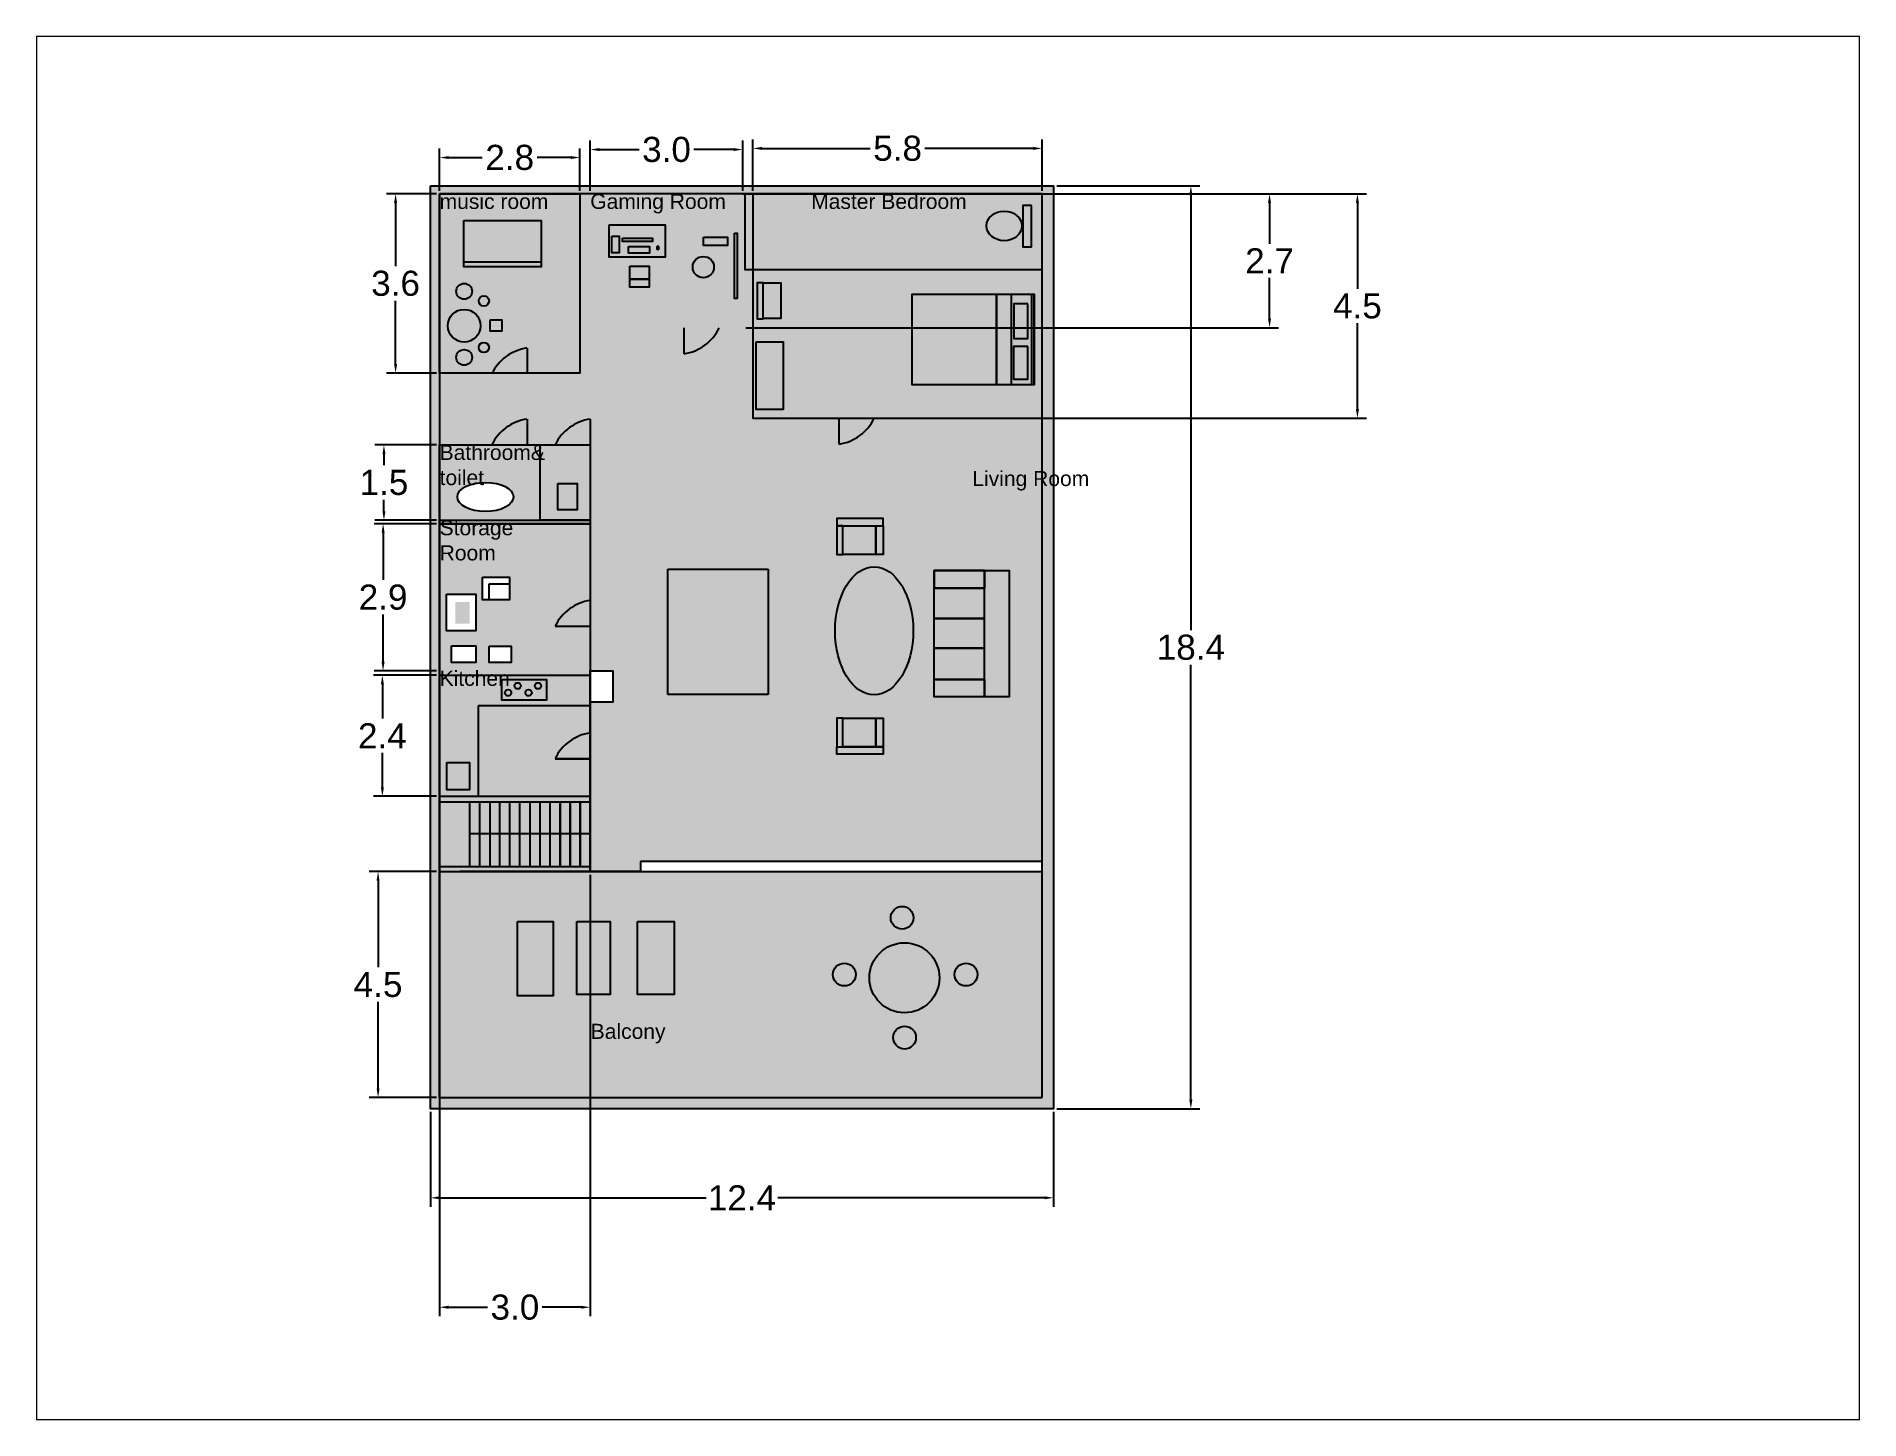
# Paper-space layout 'Layout2' of a CAD drawing. Header units: metres. Extents: x 26 to 231, y 20 to 176.
# The model-space entities are those that its viewports show. They can reach past a viewport. Long polylines and large blocks are cut down to what shows.
import ezdxf

# ---------------------------------------------------------------- set-up
doc = ezdxf.new("R2010")
doc.units = ezdxf.units.M
doc.styles.get("Standard").update_dxf_attribs({"font": 'arial.ttf'})
doc.dimstyles.new('Copy of Standard', dxfattribs={"dimtxt": 0.5, "dimasz": 0.18, "dimexe": 0.18, "dimexo": 0.0625, "dimgap": 0.09, "dimtad": 0, "dimtih": 1, "dimtoh": 1, "dimdec": 1, "dimzin": 0, "dimdsep": 46, "dimtxsty": 'Standard', "dimcen": 0.09, "dimadec": 0, "dimazin": 0, "dimtfac": 1, "dimtdec": 1, "dimtofl": 0, "dimtmove": 0, "dimatfit": 3, "dimfxl": 1, "dimtolj": 1, "dimtzin": 0, "dimarcsym": 0})

psp = doc.layouts.new('Layout2')

msp = doc.modelspace()

# ---------------------------------------------------------------- texts
at = {"char_height": 0.3, "attachment_point": 1}
for s, width, heights, insert in [('music room', 2.57713, [0], (29.303, 37.452)), ('Gaming Room', 2.73478, [0], (32.303, 37.452)), ('Master Bedroom', 4.31232, [0], (36.703, 37.452)), ('Bathroom& \\Ptoilet', 3, [0], (29.303, 32.452)), ('Living Room', 3.62058, [0], (39.912, 31.932)), ('Storage Room', 1.90863, [0.898], (29.303, 30.952)), ('Kitchen', 3, [0], (29.303, 27.952)), ('Balcony', 4.28994, [0], (32.312, 20.921))]:
    msp.add_mtext_dynamic_manual_height_columns(s, width=width, gutter_width=12.5, heights=heights, dxfattribs=dict(at, insert=insert))

# ---------------------------------------------------------------- blocks, each defined once
blk = doc.blocks.new('*D1')
at = {"color": 0, "lineweight": -2, "transparency": 16777216}
for p, q in [((41.593, 37.61), (44.445, 37.61)), ((44.265, 37.43), (44.265, 28.765)), ((44.265, 19.409), (44.265, 28.074)), ((41.593, 19.229), (44.445, 19.229))]:
    blk.add_line(p, q, dxfattribs=at)
at = {"color": 0, "transparency": 16777216}
for points in [[(44.235, 37.43), (44.295, 37.43), (44.265, 37.61)], [(44.235, 19.409), (44.295, 19.409), (44.265, 19.229)]]:
    blk.add_solid(points, dxfattribs=at)
at = {"layer": 'Defpoints', "color": 0, "transparency": 16777216}
for p in [(41.53, 37.61), (44.265, 37.61), (41.53, 19.229)]:
    blk.add_point(p, dxfattribs=at)
at = {"color": 0, "transparency": 16777216, "insert": (44.265, 28.419), "char_height": 0.5, "attachment_point": 5}
blk.add_mtext('\\A1;18.4', dxfattribs=at)
blk = doc.blocks.new('*D2')
at = {"color": 0, "lineweight": -2, "transparency": 16777216}
for p, q in [((29.119, 19.166), (29.119, 17.275)), ((41.53, 19.166), (41.53, 17.275)), ((29.299, 17.455), (34.61, 17.455)), ((41.35, 17.455), (36.04, 17.455))]:
    blk.add_line(p, q, dxfattribs=at)
at = {"color": 0, "transparency": 16777216}
for points in [[(29.299, 17.485), (29.299, 17.425), (29.119, 17.455)], [(41.35, 17.485), (41.35, 17.425), (41.53, 17.455)]]:
    blk.add_solid(points, dxfattribs=at)
at = {"layer": 'Defpoints', "color": 0, "transparency": 16777216}
for p in [(29.119, 19.229), (41.53, 19.229), (41.53, 17.455)]:
    blk.add_point(p, dxfattribs=at)
at = {"color": 0, "transparency": 16777216, "insert": (35.325, 17.455), "char_height": 0.5, "attachment_point": 5}
blk.add_mtext('\\A1;12.4', dxfattribs=at)
blk = doc.blocks.new('*D3')
at = {"color": 0, "lineweight": -2, "transparency": 16777216}
for p, q in [((29.241, 37.452), (28.246, 37.452)), ((28.426, 37.272), (28.426, 36.014)), ((28.426, 34.064), (28.426, 35.323)), ((29.241, 33.884), (28.246, 33.884))]:
    blk.add_line(p, q, dxfattribs=at)
at = {"color": 0, "transparency": 16777216}
for points in [[(28.396, 37.272), (28.456, 37.272), (28.426, 37.452)], [(28.396, 34.064), (28.456, 34.064), (28.426, 33.884)]]:
    blk.add_solid(points, dxfattribs=at)
at = {"layer": 'Defpoints', "color": 0, "transparency": 16777216}
for p in [(28.426, 37.452), (29.303, 37.452), (29.303, 33.884)]:
    blk.add_point(p, dxfattribs=at)
at = {"color": 0, "transparency": 16777216, "insert": (28.426, 35.668), "char_height": 0.5, "attachment_point": 5}
blk.add_mtext('\\A1;3.6', dxfattribs=at)
blk = doc.blocks.new('*D4')
at = {"color": 0, "lineweight": -2, "transparency": 16777216}
for p, q in [((29.303, 37.514), (29.303, 38.356)), ((29.483, 38.176), (30.149, 38.176)), ((31.914, 38.176), (31.249, 38.176)), ((32.094, 37.514), (32.094, 38.356))]:
    blk.add_line(p, q, dxfattribs=at)
at = {"color": 0, "transparency": 16777216}
for points in [[(29.483, 38.206), (29.483, 38.146), (29.303, 38.176)], [(31.914, 38.206), (31.914, 38.146), (32.094, 38.176)]]:
    blk.add_solid(points, dxfattribs=at)
at = {"layer": 'Defpoints', "color": 0, "transparency": 16777216}
for p in [(32.094, 38.176), (29.303, 37.452), (32.094, 37.452)]:
    blk.add_point(p, dxfattribs=at)
at = {"color": 0, "transparency": 16777216, "insert": (30.699, 38.176), "char_height": 0.5, "attachment_point": 5}
blk.add_mtext('\\A1;2.8', dxfattribs=at)
blk = doc.blocks.new('*D5')
at = {"color": 0, "lineweight": -2, "transparency": 16777216}
for p, q in [((32.303, 37.514), (32.303, 38.515)), ((35.341, 37.514), (35.341, 38.515)), ((32.483, 38.335), (33.278, 38.335)), ((35.161, 38.335), (34.367, 38.335))]:
    blk.add_line(p, q, dxfattribs=at)
at = {"color": 0, "transparency": 16777216}
for points in [[(32.483, 38.365), (32.483, 38.305), (32.303, 38.335)], [(35.161, 38.365), (35.161, 38.305), (35.341, 38.335)]]:
    blk.add_solid(points, dxfattribs=at)
at = {"layer": 'Defpoints', "color": 0, "transparency": 16777216}
for p in [(35.341, 38.335), (32.303, 37.452), (35.341, 37.452)]:
    blk.add_point(p, dxfattribs=at)
at = {"color": 0, "transparency": 16777216, "insert": (33.822, 38.335), "char_height": 0.5, "attachment_point": 5}
blk.add_mtext('\\A1;3.0', dxfattribs=at)
blk = doc.blocks.new('*D6')
at = {"color": 0, "lineweight": -2, "transparency": 16777216}
for p, q in [((35.544, 37.514), (35.544, 38.538)), ((41.303, 37.514), (41.303, 38.538)), ((35.724, 38.358), (37.878, 38.358)), ((41.123, 38.358), (38.969, 38.358))]:
    blk.add_line(p, q, dxfattribs=at)
at = {"color": 0, "transparency": 16777216}
for points in [[(35.724, 38.388), (35.724, 38.328), (35.544, 38.358)], [(41.123, 38.388), (41.123, 38.328), (41.303, 38.358)]]:
    blk.add_solid(points, dxfattribs=at)
at = {"layer": 'Defpoints', "color": 0, "transparency": 16777216}
for p in [(41.303, 38.358), (35.544, 37.452), (41.303, 37.452)]:
    blk.add_point(p, dxfattribs=at)
at = {"color": 0, "transparency": 16777216, "insert": (38.424, 38.358), "char_height": 0.5, "attachment_point": 5}
blk.add_mtext('\\A1;5.8', dxfattribs=at)
blk = doc.blocks.new('*D7')
at = {"color": 0, "lineweight": -2, "transparency": 16777216}
for p, q in [((29.241, 32.452), (28.014, 32.452)), ((28.194, 32.272), (28.194, 32.047)), ((28.194, 31.132), (28.194, 31.356)), ((29.241, 30.952), (28.014, 30.952))]:
    blk.add_line(p, q, dxfattribs=at)
at = {"color": 0, "transparency": 16777216}
for points in [[(28.164, 32.272), (28.224, 32.272), (28.194, 32.452)], [(28.164, 31.132), (28.224, 31.132), (28.194, 30.952)]]:
    blk.add_solid(points, dxfattribs=at)
at = {"layer": 'Defpoints', "color": 0, "transparency": 16777216}
for p in [(29.303, 32.452), (28.194, 30.952), (29.303, 30.952)]:
    blk.add_point(p, dxfattribs=at)
at = {"color": 0, "transparency": 16777216, "insert": (28.194, 31.702), "char_height": 0.5, "attachment_point": 5}
blk.add_mtext('\\A1;1.5', dxfattribs=at)
blk = doc.blocks.new('*D8')
at = {"color": 0, "lineweight": -2, "transparency": 16777216}
for p, q in [((29.241, 30.883), (27.997, 30.883)), ((28.177, 30.703), (28.177, 29.763)), ((28.177, 28.132), (28.177, 29.072)), ((29.241, 27.952), (27.997, 27.952))]:
    blk.add_line(p, q, dxfattribs=at)
at = {"color": 0, "transparency": 16777216}
for points in [[(28.147, 30.703), (28.207, 30.703), (28.177, 30.883)], [(28.147, 28.132), (28.207, 28.132), (28.177, 27.952)]]:
    blk.add_solid(points, dxfattribs=at)
at = {"layer": 'Defpoints', "color": 0, "transparency": 16777216}
for p in [(29.303, 30.883), (28.177, 27.952), (29.303, 27.952)]:
    blk.add_point(p, dxfattribs=at)
at = {"color": 0, "transparency": 16777216, "insert": (28.177, 29.417), "char_height": 0.5, "attachment_point": 5}
blk.add_mtext('\\A1;2.9', dxfattribs=at)
blk = doc.blocks.new('*D9')
at = {"color": 0, "lineweight": -2, "transparency": 16777216}
for p, q in [((29.241, 27.864), (27.983, 27.864)), ((28.163, 27.684), (28.163, 26.999)), ((28.163, 25.632), (28.163, 26.317)), ((29.241, 25.452), (27.983, 25.452))]:
    blk.add_line(p, q, dxfattribs=at)
at = {"color": 0, "transparency": 16777216}
for points in [[(28.133, 27.684), (28.193, 27.684), (28.163, 27.864)], [(28.133, 25.632), (28.193, 25.632), (28.163, 25.452)]]:
    blk.add_solid(points, dxfattribs=at)
at = {"layer": 'Defpoints', "color": 0, "transparency": 16777216}
for p in [(29.303, 27.864), (28.163, 25.452), (29.303, 25.452)]:
    blk.add_point(p, dxfattribs=at)
at = {"color": 0, "transparency": 16777216, "insert": (28.163, 26.658), "char_height": 0.5, "attachment_point": 5}
blk.add_mtext('\\A1;2.4', dxfattribs=at)
blk = doc.blocks.new('*D10')
at = {"color": 0, "lineweight": -2, "transparency": 16777216}
for p, q in [((29.241, 23.952), (27.897, 23.952)), ((28.077, 23.772), (28.077, 22.046)), ((28.077, 19.632), (28.077, 21.358)), ((29.241, 19.452), (27.897, 19.452))]:
    blk.add_line(p, q, dxfattribs=at)
at = {"color": 0, "transparency": 16777216}
for points in [[(28.047, 23.772), (28.107, 23.772), (28.077, 23.952)], [(28.047, 19.632), (28.107, 19.632), (28.077, 19.452)]]:
    blk.add_solid(points, dxfattribs=at)
at = {"layer": 'Defpoints', "color": 0, "transparency": 16777216}
for p in [(29.303, 23.952), (28.077, 19.452), (29.303, 19.452)]:
    blk.add_point(p, dxfattribs=at)
at = {"color": 0, "transparency": 16777216, "insert": (28.077, 21.702), "char_height": 0.5, "attachment_point": 5}
blk.add_mtext('\\A1;4.5', dxfattribs=at)
blk = doc.blocks.new('*D11')
at = {"color": 0, "lineweight": -2, "transparency": 16777216}
for p, q in [((29.303, 23.889), (29.303, 15.095)), ((32.303, 23.889), (32.303, 15.095)), ((29.483, 15.275), (30.259, 15.275)), ((32.123, 15.275), (31.348, 15.275))]:
    blk.add_line(p, q, dxfattribs=at)
at = {"color": 0, "transparency": 16777216}
for points in [[(29.483, 15.305), (29.483, 15.245), (29.303, 15.275)], [(32.123, 15.305), (32.123, 15.245), (32.303, 15.275)]]:
    blk.add_solid(points, dxfattribs=at)
at = {"layer": 'Defpoints', "color": 0, "transparency": 16777216}
for p in [(29.303, 23.952), (32.303, 23.952), (32.303, 15.275)]:
    blk.add_point(p, dxfattribs=at)
at = {"color": 0, "transparency": 16777216, "insert": (30.803, 15.275), "char_height": 0.5, "attachment_point": 5}
blk.add_mtext('\\A1;3.0', dxfattribs=at)
blk = doc.blocks.new('*D12')
at = {"color": 0, "lineweight": -2, "transparency": 16777216}
for p, q in [((35.404, 37.452), (46.012, 37.452)), ((45.832, 37.272), (45.832, 36.46)), ((45.832, 34.966), (45.832, 35.778)), ((35.404, 34.786), (46.012, 34.786))]:
    blk.add_line(p, q, dxfattribs=at)
at = {"color": 0, "transparency": 16777216}
for points in [[(45.802, 37.272), (45.862, 37.272), (45.832, 37.452)], [(45.802, 34.966), (45.862, 34.966), (45.832, 34.786)]]:
    blk.add_solid(points, dxfattribs=at)
at = {"layer": 'Defpoints', "color": 0, "transparency": 16777216}
for p in [(35.341, 37.452), (35.341, 34.786), (45.832, 34.786)]:
    blk.add_point(p, dxfattribs=at)
at = {"color": 0, "transparency": 16777216, "insert": (45.832, 36.119), "char_height": 0.5, "attachment_point": 5}
blk.add_mtext('\\A1;2.7', dxfattribs=at)
blk = doc.blocks.new('*D13')
at = {"color": 0, "lineweight": -2, "transparency": 16777216}
for p, q in [((35.606, 37.452), (47.762, 37.452)), ((47.582, 37.272), (47.582, 35.562)), ((47.582, 33.164), (47.582, 34.874)), ((35.606, 32.984), (47.762, 32.984))]:
    blk.add_line(p, q, dxfattribs=at)
at = {"color": 0, "transparency": 16777216}
for points in [[(47.552, 37.272), (47.612, 37.272), (47.582, 37.452)], [(47.552, 33.164), (47.612, 33.164), (47.582, 32.984)]]:
    blk.add_solid(points, dxfattribs=at)
at = {"layer": 'Defpoints', "color": 0, "transparency": 16777216}
for p in [(35.544, 37.452), (35.544, 32.984), (47.582, 32.984)]:
    blk.add_point(p, dxfattribs=at)
at = {"color": 0, "transparency": 16777216, "insert": (47.582, 35.218), "char_height": 0.5, "attachment_point": 5}
blk.add_mtext('\\A1;4.5', dxfattribs=at)

# ---------------------------------------------------------------- dimensions: what is measured, and where the dimension line sits
for base, p1, p2, picture, middle in [((32.094, 38.176), (29.303, 37.452), (32.094, 37.452), '*D4', (30.699, 38.176)), ((35.341, 38.335), (32.303, 37.452), (35.341, 37.452), '*D5', (33.822, 38.335)), ((41.303, 38.358), (35.544, 37.452), (41.303, 37.452), '*D6', (38.424, 38.358)), ((32.303, 15.275), (29.303, 23.952), (32.303, 23.952), '*D11', (30.803, 15.275)), ((41.53, 17.455), (29.119, 19.229), (41.53, 19.229), '*D2', (35.325, 17.455))]:
    dim = msp.add_linear_dim(base=base, p1=p1, p2=p2, dimstyle='Copy of Standard')
    dim.commit()
    dim.dimension.update_dxf_attribs({"geometry": picture, "text_midpoint": middle})
for base, p1, p2, angle, picture, middle in [((28.426, 37.452), (29.303, 33.884), (29.303, 37.452), 270, '*D3', (28.426, 35.668)), ((45.832, 34.786), (35.341, 37.452), (35.341, 34.786), 90, '*D12', (45.832, 36.119)), ((47.582, 32.984), (35.544, 37.452), (35.544, 32.984), 90, '*D13', (47.582, 35.218)), ((44.265, 37.61), (41.53, 19.229), (41.53, 37.61), 270, '*D1', (44.265, 28.419)), ((28.194, 30.952), (29.303, 32.452), (29.303, 30.952), 90, '*D7', (28.194, 31.702)), ((28.177, 27.952), (29.303, 30.883), (29.303, 27.952), 90, '*D8', (28.177, 29.417)), ((28.163, 25.452), (29.303, 27.864), (29.303, 25.452), 90, '*D9', (28.163, 26.658)), ((28.077, 19.452), (29.303, 23.952), (29.303, 19.452), 90, '*D10', (28.077, 21.702))]:
    dim = msp.add_linear_dim(base=base, p1=p1, p2=p2, angle=angle, dimstyle='Copy of Standard')
    dim.commit()
    dim.dimension.update_dxf_attribs({"geometry": picture, "text_midpoint": middle})

# ---------------------------------------------------------------- hatches: boundary and pattern name
at = {"true_color": 0x000000}
h = msp.add_hatch(color=18, dxfattribs=at)
h.paths.add_polyline_path([(29.119, 19.229), (41.53, 19.229), (41.53, 37.61), (29.119, 37.61)])
h.paths.add_polyline_path([(29.303, 37.452), (32.094, 37.452), (32.094, 33.884), (29.303, 33.884), (29.303, 19.452), (41.303, 19.452), (41.303, 32.984), (35.544, 32.984), (35.544, 35.941), (35.388, 35.941), (35.388, 37.452), (41.303, 37.452), (41.303, 32.984), (41.303, 19.452), (29.303, 19.452), (29.303, 23.952), (29.303, 25.452), (29.303, 27.952), (29.303, 30.952), (29.303, 32.452)], flags=16)
h.paths.add_polyline_path([(29.785, 36.92), (31.325, 36.92), (31.325, 36.001), (29.785, 36.001)], flags=0)
h.paths.add_polyline_path([(29.949, 35.51, -1), (29.635, 35.51, -1)], flags=0)
h.paths.add_polyline_path([(30.287, 35.319, -1), (30.082, 35.319, -1)], flags=0)
h.paths.add_polyline_path([(30.117, 34.826, -1), (29.466, 34.826, -1)], flags=0)
h.paths.add_polyline_path([(30.308, 34.941), (30.54, 34.941), (30.54, 34.716), (30.308, 34.716)], flags=0)
h.paths.add_polyline_path([(30.287, 34.392, -1), (30.082, 34.392, -1)], flags=0)
h.paths.add_polyline_path([(29.949, 34.195, -1), (29.635, 34.195, -1)], flags=0)
h.paths.add_polyline_path([(32.678, 36.838), (33.796, 36.838), (33.796, 36.193), (32.678, 36.193)], flags=16)
h.paths.add_polyline_path([(32.733, 36.612), (32.881, 36.612), (32.881, 36.279), (32.733, 36.279)], flags=0)
h.paths.add_polyline_path([(32.943, 36.573), (33.543, 36.573), (33.543, 36.504), (32.943, 36.504)], flags=0)
h.paths.add_polyline_path([(33.064, 36.401), (33.486, 36.401), (33.486, 36.27), (33.064, 36.27)], flags=0)
h.paths.add_polyline_path([(33.093, 36.009), (33.474, 36.009), (33.474, 35.756), (33.474, 35.595), (33.093, 35.595), (33.093, 35.756)], flags=16)
edge = h.paths.add_edge_path(flags=0)
edge.add_ellipse((33.651, 36.375), major_axis=(0, -0.0399), ratio=0.429179, start_angle=0, end_angle=360)
h.paths.add_polyline_path([(31.044, 32.966), (31.044, 32.452), (31.603, 32.452, -0.247986), (32.303, 32.966), (32.303, 30.952), (32.303, 27.952), (32.756, 27.952), (32.756, 27.329), (32.303, 27.329), (32.303, 27.252), (32.303, 25.452), (32.303, 24.702), (32.303, 23.952), (33.303, 23.952), (33.303, 24.152), (41.303, 24.152), (41.303, 23.952), (29.903, 23.952), (29.903, 25.452), (30.072, 25.452), (30.072, 27.252), (32.303, 27.252), (32.303, 27.952), (32.303, 28.839), (31.603, 28.839, -0.247986), (32.303, 29.353), (32.303, 30.952), (31.303, 30.952), (31.303, 32.452), (30.344, 32.452, -0.247986)], flags=16)
h.paths.add_polyline_path([(34.768, 35.994, -1), (34.345, 35.994, -1)], flags=16)
h.paths.add_polyline_path([(34.556, 36.592), (35.038, 36.592), (35.038, 36.424), (34.556, 36.424)], flags=16)
edge = h.paths.add_edge_path(flags=16)
edge.add_ellipse((30.215, 31.415), major_axis=(0.559, 0), ratio=0.519224, start_angle=0, end_angle=360)
h.paths.add_polyline_path([(35.177, 36.672), (35.228, 36.672), (35.228, 35.367), (35.177, 35.367)], flags=16)
h.paths.add_polyline_path([(31.655, 31.683), (32.042, 31.683), (32.042, 31.157), (31.655, 31.157)], flags=0)
h.paths.add_polyline_path([(35.629, 35.683), (35.745, 35.683), (36.097, 35.683), (36.097, 34.967), (35.745, 34.967), (35.745, 34.965), (35.629, 34.965)], flags=0)
h.paths.add_polyline_path([(35.606, 34.502), (36.147, 34.502), (36.147, 33.157), (35.606, 33.157)], flags=0)
h.paths.add_polyline_path([(30.16, 29.818), (30.693, 29.818), (30.693, 29.365), (30.16, 29.365)], flags=0)
h.paths.add_polyline_path([(29.441, 29.479), (30.027, 29.479), (30.027, 28.747), (29.441, 28.747)], flags=16)
h.paths.add_polyline_path([(33.846, 29.977), (35.846, 29.977), (35.846, 27.977), (35.846, 27.477), (33.846, 27.477)], flags=0)
h.paths.add_polyline_path([(29.541, 28.448), (30.027, 28.448), (30.027, 28.115), (29.541, 28.115)], flags=16)
h.paths.add_polyline_path([(30.287, 28.441), (30.726, 28.441), (30.726, 28.115), (30.287, 28.115)], flags=0)
h.paths.add_polyline_path([(32.303, 26.716), (32.303, 26.202), (32.303, 25.452), (32.303, 23.952), (32.103, 23.952), (31.903, 23.952), (31.703, 23.952), (31.503, 23.952), (31.303, 23.952), (31.103, 23.952), (30.903, 23.952), (30.703, 23.952), (30.503, 23.952), (30.303, 23.952), (30.103, 23.952), (30.103, 25.452), (30.303, 25.452), (32.303, 25.452), (32.303, 26.202), (31.603, 26.202, -0.247986)], flags=0)
h.paths.add_polyline_path([(30.541, 27.779), (31.434, 27.779), (31.434, 27.37), (30.541, 27.37)], flags=0)
h.paths.add_polyline_path([(38.715, 35.457), (40.392, 35.457), (40.683, 35.457), (41.142, 35.457), (41.142, 33.647), (38.715, 33.647)], flags=0)
h.paths.add_polyline_path([(30.919, 27.653, -1), (30.794, 27.653, -1)], flags=0)
h.paths.add_polyline_path([(31.327, 27.653, -1), (31.201, 27.653, -1)], flags=0)
h.paths.add_polyline_path([(30.73, 27.515, -1), (30.604, 27.515, -1)], flags=0)
h.paths.add_polyline_path([(31.136, 27.515, -1), (31.011, 27.515, -1)], flags=0)
h.paths.add_polyline_path([(37.214, 30.984), (38.136, 30.984), (38.136, 30.843), (38.136, 30.268), (37.99, 30.268), (37.334, 30.268), (37.214, 30.269), (37.214, 30.843)], flags=0)
edge = h.paths.add_edge_path(flags=0)
edge.add_ellipse((40.547, 36.815), major_axis=(0.35, 0), ratio=0.843746, start_angle=0, end_angle=360)
h.paths.add_polyline_path([(29.446, 26.125), (29.899, 26.125), (29.899, 25.579), (29.446, 25.579)], flags=16)
edge = h.paths.add_edge_path(flags=0)
edge.add_ellipse((37.957, 28.748), major_axis=(0, -1.275), ratio=0.610389, start_angle=0, end_angle=360)
h.paths.add_polyline_path([(40.74, 35.265), (41.016, 35.265), (41.016, 34.569), (40.74, 34.569)], flags=0)
h.paths.add_polyline_path([(40.917, 37.22), (41.093, 37.22), (41.093, 36.398), (40.917, 36.398)], flags=0)
h.paths.add_polyline_path([(30.303, 24.702), (32.103, 24.702), (32.103, 23.952), (31.903, 23.952), (31.703, 23.952), (31.503, 23.952), (31.503, 24.702), (30.503, 24.702), (30.503, 23.952), (30.303, 23.952)], flags=0)
h.paths.add_polyline_path([(40.732, 34.413), (41.016, 34.413), (41.016, 33.764), (40.732, 33.764)], flags=0)
h.paths.add_polyline_path([(39.152, 29.947), (40.156, 29.947), (40.648, 29.947), (40.648, 27.431), (40.156, 27.431), (39.152, 27.431), (39.152, 27.779), (39.152, 28.403), (39.152, 28.991), (39.152, 29.599)], flags=0)
h.paths.add_polyline_path([(39.152, 29.947), (40.156, 29.947), (40.156, 29.599), (39.152, 29.599)], flags=0)
h.paths.add_polyline_path([(37.214, 27.011), (37.334, 27.011), (37.99, 27.011), (38.136, 27.011), (38.136, 26.437), (38.134, 26.289), (37.214, 26.289), (37.214, 26.438)], flags=0)
h.paths.add_polyline_path([(30.853, 22.956), (31.565, 22.956), (31.565, 21.475), (30.853, 21.475)], flags=16)
h.paths.add_polyline_path([(32.034, 22.956), (32.701, 22.956), (32.701, 21.505), (32.034, 21.505)], flags=16)
h.paths.add_polyline_path([(33.246, 22.956), (33.972, 22.956), (33.972, 21.505), (33.246, 21.505)], flags=16)
h.paths.add_polyline_path([(38.742, 23.032, -1), (38.288, 23.032, -1)], flags=16)
h.paths.add_polyline_path([(37.591, 21.901, -1), (37.137, 21.901, -1)], flags=16)
h.paths.add_polyline_path([(39.257, 21.838, -1), (37.864, 21.838, -1)], flags=16)
h.paths.add_polyline_path([(40.014, 21.901, -1), (39.56, 21.901, -1)], flags=16)
h.paths.add_polyline_path([(38.79, 20.646, -1), (38.336, 20.646, -1)], flags=16)
h = msp.add_hatch(color=9)
h.paths.add_polyline_path([(41.303, 35.941), (35.341, 35.941), (35.341, 32.984), (41.303, 32.984)])
h.paths.add_polyline_path([(38.715, 35.457), (40.392, 35.457), (40.683, 35.457), (41.142, 35.457), (41.142, 33.647), (41.099, 33.647), (38.715, 33.647)], flags=16)
h.paths.add_polyline_path([(36.097, 34.967), (35.745, 34.967), (35.745, 34.965), (35.629, 34.965), (35.629, 35.683), (35.745, 35.683), (36.097, 35.683)], flags=16)
h.paths.add_polyline_path([(36.147, 34.502), (36.147, 33.157), (35.606, 33.157), (35.606, 34.502)], flags=16)
h.paths.add_polyline_path([(40.74, 35.265), (41.016, 35.265), (41.016, 34.569), (40.74, 34.569)], flags=0)
h.paths.add_polyline_path([(40.732, 34.413), (41.016, 34.413), (41.016, 33.764), (40.732, 33.764)], flags=16)
h.paths.add_polyline_path([(41.303, 32.984), (37.96, 32.984, -0.248687), (37.258, 32.467), (37.258, 32.984), (35.341, 32.984), (35.341, 34.784), (34.873, 34.784, -0.248621), (34.172, 34.268), (34.172, 34.784), (32.303, 34.784), (32.303, 33.884), (29.303, 33.884), (29.303, 32.452), (30.344, 32.452, -0.247986), (31.044, 32.966), (31.044, 32.452), (31.603, 32.452, -0.247986), (32.303, 32.966), (32.303, 30.952), (32.303, 27.952), (32.756, 27.952), (32.756, 27.329), (32.303, 27.329), (32.303, 27.252), (32.303, 25.452), (33.303, 25.452), (33.303, 24.152), (41.303, 24.152)])
h.paths.add_polyline_path([(35.846, 29.977), (35.846, 27.977), (35.846, 27.477), (33.846, 27.477), (33.846, 29.977)], flags=16)
h.paths.add_polyline_path([(37.214, 30.984), (38.136, 30.984), (38.136, 30.843), (38.136, 30.268), (37.99, 30.268), (37.334, 30.268), (37.214, 30.269), (37.214, 30.843)], flags=16)
edge = h.paths.add_edge_path(flags=16)
edge.add_ellipse((37.957, 28.748), major_axis=(0, -1.275), ratio=0.610389, start_angle=0, end_angle=360)
h.paths.add_polyline_path([(39.152, 29.947), (40.156, 29.947), (40.648, 29.947), (40.648, 27.431), (40.156, 27.431), (39.152, 27.431), (39.152, 27.779), (39.152, 28.403), (39.152, 28.991), (39.152, 29.599)], flags=16)
h.paths.add_polyline_path([(39.152, 29.947), (40.156, 29.947), (40.156, 29.599), (39.152, 29.599)], flags=0)
h.paths.add_polyline_path([(37.214, 27.011), (37.334, 27.011), (37.99, 27.011), (38.136, 27.011), (38.136, 26.437), (38.134, 26.289), (37.214, 26.289), (37.214, 26.438)], flags=16)
h.paths.add_polyline_path([(32.303, 30.952), (31.303, 30.952), (29.303, 30.952), (29.303, 27.952), (32.303, 27.952), (32.303, 28.839), (31.603, 28.839, -0.247986), (32.303, 29.353)], flags=17)
h.paths.add_polyline_path([(30.693, 29.818), (30.693, 29.365), (30.287, 29.365), (30.16, 29.365), (30.16, 29.818)], flags=16)
h.paths.add_polyline_path([(30.027, 29.479), (30.027, 28.747), (29.441, 28.747), (29.441, 29.479)], flags=16)
h.paths.add_polyline_path([(30.726, 28.441), (30.726, 28.115), (30.287, 28.115), (30.287, 28.441)], flags=16)
h.paths.add_polyline_path([(29.901, 29.326), (29.901, 28.893), (29.614, 28.893), (29.614, 29.326)], flags=0)
h.paths.add_polyline_path([(30.027, 28.448), (30.027, 28.115), (29.541, 28.115), (29.541, 28.448)], flags=16)
h.paths.add_polyline_path([(31.303, 32.452), (31.044, 32.452), (29.303, 32.452), (29.303, 30.952), (31.303, 30.952)], flags=17)
edge = h.paths.add_edge_path(flags=16)
edge.add_ellipse((30.215, 31.415), major_axis=(0.559, 0), ratio=0.519224, start_angle=0, end_angle=360)
h.paths.add_polyline_path([(32.303, 32.452), (31.303, 32.452), (31.303, 30.952), (32.303, 30.952)], flags=17)
h.paths.add_polyline_path([(32.042, 31.683), (32.042, 31.157), (31.655, 31.157), (31.655, 31.683)], flags=16)
h.paths.add_polyline_path([(32.303, 37.452), (29.303, 37.452), (29.303, 33.884), (30.352, 33.884, -0.242719), (31.044, 34.382), (31.044, 33.884), (32.303, 33.884), (32.303, 34.784)])
h.paths.add_polyline_path([(31.325, 36.001), (29.785, 36.001), (29.785, 36.101), (29.785, 36.92), (31.325, 36.92)], flags=16)
h.paths.add_polyline_path([(30.54, 34.941), (30.54, 34.716), (30.308, 34.716), (30.308, 34.941)], flags=16)
h.paths.add_polyline_path([(30.082, 35.319, -1), (30.287, 35.319, -1)], flags=16)
h.paths.add_polyline_path([(30.287, 34.392, -1), (30.082, 34.392, -1)], flags=16)
h.paths.add_polyline_path([(30.117, 34.826, -1), (29.466, 34.826, -1)], flags=16)
h.paths.add_polyline_path([(29.635, 35.51, -1), (29.949, 35.51, -1)], flags=16)
h.paths.add_polyline_path([(29.949, 34.195, -1), (29.635, 34.195, -1)], flags=16)
h.paths.add_polyline_path([(35.341, 35.941), (35.341, 37.452), (32.303, 37.452), (32.303, 34.784), (34.172, 34.784), (35.341, 34.784)])
h.paths.add_polyline_path([(33.093, 35.595), (33.093, 35.756), (33.093, 36.009), (33.474, 36.009), (33.474, 35.756), (33.474, 35.595)], flags=16)
h.paths.add_polyline_path([(32.678, 36.193), (32.678, 36.838), (33.796, 36.838), (33.796, 36.193)], flags=16)
h.paths.add_polyline_path([(33.064, 36.27), (33.064, 36.401), (33.486, 36.401), (33.486, 36.27)], flags=0)
h.paths.add_polyline_path([(32.881, 36.279), (32.733, 36.279), (32.733, 36.612), (32.881, 36.612)], flags=0)
edge = h.paths.add_edge_path(flags=0)
edge.add_ellipse((33.651, 36.375), major_axis=(0, -0.0399), ratio=0.429179, start_angle=0, end_angle=360)
h.paths.add_polyline_path([(34.345, 35.994, -1), (34.768, 35.994, -1)], flags=16)
h.paths.add_polyline_path([(32.943, 36.504), (32.943, 36.573), (33.543, 36.573), (33.543, 36.504)], flags=0)
h.paths.add_polyline_path([(34.556, 36.424), (34.556, 36.592), (35.038, 36.592), (35.038, 36.424)], flags=16)
h.paths.add_polyline_path([(35.177, 35.367), (35.177, 36.672), (35.228, 36.672), (35.228, 35.367)], flags=16)
h.paths.add_polyline_path([(41.303, 23.952), (29.303, 23.952), (29.303, 19.452), (41.303, 19.452)])
h.paths.add_polyline_path([(37.591, 21.901, -1), (37.137, 21.901, -1)], flags=16)
h.paths.add_polyline_path([(39.257, 21.838, -1), (37.864, 21.838, -1)], flags=16)
h.paths.add_polyline_path([(33.972, 22.956), (33.972, 21.505), (33.246, 21.505), (33.246, 22.956)], flags=16)
h.paths.add_polyline_path([(38.742, 23.032, -1), (38.288, 23.032, -1)], flags=16)
h.paths.add_polyline_path([(38.79, 20.646, -1), (38.336, 20.646, -1)], flags=16)
h.paths.add_polyline_path([(32.701, 22.956), (32.701, 21.505), (32.034, 21.505), (32.034, 22.956)], flags=16)
h.paths.add_polyline_path([(40.014, 21.901, -1), (39.56, 21.901, -1)], flags=16)
h.paths.add_polyline_path([(31.565, 22.956), (31.565, 21.475), (30.853, 21.475), (30.853, 22.956)], flags=16)
h.paths.add_polyline_path([(33.303, 25.452), (32.303, 25.452), (32.303, 24.702), (32.303, 23.952), (33.303, 23.952)])
h.paths.add_polyline_path([(29.903, 25.452), (29.703, 25.452), (29.303, 25.452), (29.303, 23.952), (29.903, 23.952)])
h.paths.add_polyline_path([(30.703, 24.702), (30.503, 24.702), (30.503, 23.952), (30.703, 23.952)])
h.paths.add_polyline_path([(32.303, 26.202), (31.603, 26.202, -0.247986), (32.303, 26.716), (32.303, 27.252), (30.072, 27.252), (30.072, 25.452), (32.303, 25.452)], flags=17)
h = msp.add_hatch(color=256)
h.set_gradient(color1=(39, 118, 187), color2=(122, 175, 223), tint=1)
h.paths.add_polyline_path([(41.303, 37.452), (35.341, 37.452), (35.341, 35.941), (41.303, 35.941)])
edge = h.paths.add_edge_path(flags=16)
edge.add_ellipse((40.547, 36.815), major_axis=(0.35, 0), ratio=0.843746, start_angle=0, end_angle=360)
h.paths.add_polyline_path([(40.917, 37.22), (41.093, 37.22), (41.093, 36.398), (40.917, 36.398)], flags=16)
h.paths.add_polyline_path([(32.303, 32.452), (31.303, 32.452), (31.303, 30.952), (32.303, 30.952)])
h.paths.add_polyline_path([(32.042, 31.683), (32.042, 31.157), (31.655, 31.157), (31.655, 31.683)], flags=16)
h.paths.add_polyline_path([(31.303, 32.452), (29.303, 32.452), (29.303, 30.952), (31.303, 30.952)])
edge = h.paths.add_edge_path(flags=16)
edge.add_ellipse((30.215, 31.415), major_axis=(0.559, 0), ratio=0.519224, start_angle=0, end_angle=360)
h = msp.add_hatch(color=256)
h.set_gradient(color1=(237, 31, 36), color2=(209, 156, 199), tint=1)
h.paths.add_polyline_path([(32.094, 37.452), (29.303, 37.452), (29.303, 33.884), (30.352, 33.884, -0.242719), (31.044, 34.382), (31.044, 33.884), (32.094, 33.884)])
h.paths.add_polyline_path([(31.325, 36.001), (29.785, 36.001), (29.785, 36.92), (31.325, 36.92)], flags=16)
h.paths.add_polyline_path([(30.54, 34.941), (30.54, 34.716), (30.308, 34.716), (30.308, 34.941)], flags=16)
h.paths.add_polyline_path([(30.082, 35.319, -1), (30.287, 35.319, -1)], flags=16)
h.paths.add_polyline_path([(30.287, 34.392, -1), (30.082, 34.392, -1)], flags=16)
h.paths.add_polyline_path([(30.117, 34.826, -1), (29.466, 34.826, -1)], flags=16)
h.paths.add_polyline_path([(29.635, 35.51, -1), (29.949, 35.51, -1)], flags=16)
h.paths.add_polyline_path([(29.949, 34.195, -1), (29.635, 34.195, -1)], flags=16)
h = msp.add_hatch(color=256)
h.set_gradient(color1=(100, 33, 101), color2=(209, 156, 199), tint=1)
h.paths.add_polyline_path([(35.341, 34.784), (35.341, 37.452), (32.303, 37.452), (32.303, 34.784)])
h.paths.add_polyline_path([(33.474, 35.595), (33.093, 35.595), (33.093, 35.756), (33.093, 36.009), (33.474, 36.009), (33.474, 35.756)], flags=16)
h.paths.add_polyline_path([(32.678, 36.193), (32.678, 36.838), (33.796, 36.838), (33.796, 36.193)], flags=16)
h.paths.add_polyline_path([(33.486, 36.27), (33.064, 36.27), (33.064, 36.401), (33.486, 36.401)], flags=0)
h.paths.add_polyline_path([(34.345, 35.994, -1), (34.768, 35.994, -1)], flags=16)
edge = h.paths.add_edge_path(flags=0)
edge.add_ellipse((33.651, 36.375), major_axis=(0, -0.0399), ratio=0.429179, start_angle=0, end_angle=360)
h.paths.add_polyline_path([(32.881, 36.279), (32.733, 36.279), (32.733, 36.612), (32.881, 36.612)], flags=0)
h.paths.add_polyline_path([(32.943, 36.504), (32.943, 36.573), (33.543, 36.573), (33.543, 36.504)], flags=0)
h.paths.add_polyline_path([(34.556, 36.424), (34.556, 36.592), (35.038, 36.592), (35.038, 36.424)], flags=16)
h.paths.add_polyline_path([(35.177, 35.367), (35.177, 36.672), (35.228, 36.672), (35.228, 35.367)], flags=16)
h = msp.add_hatch(color=18, dxfattribs=at)
h.dxf.hatch_style = 1
h.paths.add_polyline_path([(35.544, 37.452), (35.341, 37.452), (35.341, 35.941), (35.544, 35.941)])
h = msp.add_hatch(color=18, dxfattribs=at)
h.paths.add_polyline_path([(35.544, 37.452), (35.544, 35.941), (41.303, 35.941), (41.303, 37.452)])
edge = h.paths.add_edge_path(flags=16)
edge.add_ellipse((40.547, 36.815), major_axis=(0.35, 0), ratio=0.843746, start_angle=0, end_angle=360)
h.paths.add_polyline_path([(40.917, 37.22), (41.093, 37.22), (41.093, 36.398), (40.917, 36.398)], flags=16)
h = msp.add_hatch(color=256)
h.set_gradient(color1=(39, 118, 187), color2=(122, 175, 223), tint=1)
h.paths.add_polyline_path([(41.303, 35.941), (41.303, 37.452), (35.544, 37.452), (35.544, 35.941)])
edge = h.paths.add_edge_path(flags=16)
edge.add_ellipse((40.547, 36.815), major_axis=(0.35, 0), ratio=0.843746, start_angle=0, end_angle=360)
h.paths.add_polyline_path([(40.917, 37.22), (41.093, 37.22), (41.093, 36.398), (40.917, 36.398)], flags=16)
h = msp.add_hatch(color=256)
h.set_gradient(color1=(100, 33, 101), color2=(41, 49, 137), tint=1)
h.paths.add_polyline_path([(41.303, 32.984), (41.303, 37.452), (35.544, 37.452), (35.544, 32.984)])
h.paths.add_polyline_path([(36.147, 33.157), (35.606, 33.157), (35.606, 34.502), (36.147, 34.502)], flags=16)
h.paths.add_polyline_path([(36.097, 34.967), (35.745, 34.967), (35.745, 34.965), (35.629, 34.965), (35.629, 35.683), (35.745, 35.683), (36.097, 35.683)], flags=16)
h.paths.add_polyline_path([(38.715, 35.457), (40.392, 35.457), (40.683, 35.457), (41.142, 35.457), (41.142, 33.647), (38.715, 33.647)], flags=16)
h.paths.add_polyline_path([(40.732, 34.413), (41.016, 34.413), (41.016, 33.764), (40.732, 33.764)], flags=0)
h.paths.add_polyline_path([(40.74, 34.569), (40.74, 35.265), (41.016, 35.265), (41.016, 34.569)], flags=0)
edge = h.paths.add_edge_path(flags=16)
edge.add_ellipse((40.547, 36.815), major_axis=(0.35, 0), ratio=0.843746, start_angle=0, end_angle=360)
h.paths.add_polyline_path([(40.917, 36.398), (40.917, 37.22), (41.093, 37.22), (41.093, 36.398)], flags=16)
h = msp.add_hatch(color=256)
h.set_gradient(color1=(169, 83, 160), color2=(199, 200, 202), tint=1, name='INVCURVED')
edge = h.paths.add_edge_path()
edge.add_ellipse((40.547, 36.815), major_axis=(0.35, 0), ratio=0.843746, start_angle=0, end_angle=360)
h.paths.add_polyline_path([(40.917, 36.398), (41.093, 36.398), (41.093, 37.22), (40.917, 37.22)])
h = msp.add_hatch(color=256)
h.set_gradient(color2=(199, 200, 202), tint=1, name='INVCURVED')
h.paths.add_polyline_path([(31.325, 36.92), (29.785, 36.92), (29.785, 36.101), (31.325, 36.101)])
h.paths.add_polyline_path([(31.325, 36.101), (29.785, 36.101), (29.785, 36.001), (31.325, 36.001)])
h = msp.add_hatch(color=256)
h.set_gradient(color2=(99, 100, 102), tint=1)
h.paths.add_polyline_path([(33.796, 36.838), (32.678, 36.838), (32.678, 36.193), (33.796, 36.193)])
h.paths.add_polyline_path([(33.543, 36.573), (33.543, 36.504), (32.943, 36.504), (32.943, 36.573)], flags=16)
h.paths.add_polyline_path([(33.486, 36.401), (33.486, 36.27), (33.064, 36.27), (33.064, 36.401)], flags=16)
h.paths.add_polyline_path([(32.881, 36.612), (32.881, 36.279), (32.733, 36.279), (32.733, 36.612)], flags=16)
edge = h.paths.add_edge_path(flags=16)
edge.add_ellipse((33.651, 36.375), major_axis=(0, -0.0399), ratio=0.429179, start_angle=0, end_angle=360)
h.paths.add_polyline_path([(33.474, 36.009), (33.093, 36.009), (33.093, 35.756), (33.474, 35.756)])
h.paths.add_polyline_path([(33.474, 35.756), (33.093, 35.756), (33.093, 35.595), (33.474, 35.595)])
h.paths.add_polyline_path([(34.768, 35.994, 1), (34.345, 35.994, 1)])
h.paths.add_polyline_path([(35.038, 36.592), (34.556, 36.592), (34.556, 36.424), (35.038, 36.424)])
h = msp.add_hatch(color=256)
h.set_gradient(color1=(99, 100, 102), color2=(206, 204, 230), tint=1, name='SPHERICAL')
h.paths.add_polyline_path([(32.733, 36.279), (32.881, 36.279), (32.881, 36.612), (32.733, 36.612)])
h.paths.add_polyline_path([(33.064, 36.401), (33.064, 36.27), (33.486, 36.27), (33.486, 36.401)])
h.paths.add_polyline_path([(33.543, 36.504), (33.543, 36.573), (32.943, 36.573), (32.943, 36.504)])
edge = h.paths.add_edge_path()
edge.add_ellipse((33.651, 36.375), major_axis=(0, -0.0399), ratio=0.429179, start_angle=0, end_angle=360)
h.paths.add_polyline_path([(35.177, 35.367), (35.228, 35.367), (35.228, 36.672), (35.177, 36.672)])
at = {"true_color": 0xedee99}
h = msp.add_hatch(color=61, dxfattribs=at)
h.paths.add_polyline_path([(30.117, 34.826, 1), (29.466, 34.826, 1)])
h.paths.add_polyline_path([(29.949, 35.51, 1), (29.635, 35.51, 1)])
h.paths.add_polyline_path([(30.287, 35.319, 1), (30.082, 35.319, 1)])
h.paths.add_polyline_path([(30.308, 34.941), (30.308, 34.716), (30.54, 34.716), (30.54, 34.941)])
h.paths.add_polyline_path([(30.082, 34.392, 1), (30.287, 34.392, 1)])
h.paths.add_polyline_path([(29.635, 34.195, 1), (29.949, 34.195, 1)])
h = msp.add_hatch(color=256)
h.set_gradient(color1=(205, 105, 40), color2=(248, 153, 30), tint=1, name='INVCURVED')
h.paths.add_polyline_path([(36.147, 34.502), (35.606, 34.502), (35.606, 33.157), (36.147, 33.157)])
h.paths.add_polyline_path([(36.097, 35.683), (35.745, 35.683), (35.745, 34.967), (36.097, 34.967)])
h.paths.add_polyline_path([(35.745, 35.683), (35.629, 35.683), (35.629, 34.965), (35.745, 34.965)])
h = msp.add_hatch(color=256)
h.set_gradient(color1=(205, 105, 40), color2=(99, 57, 3), tint=1, name='INVCURVED')
h.paths.add_polyline_path([(36.097, 35.683), (35.745, 35.683), (35.745, 34.967), (36.097, 34.967)])
h.paths.add_polyline_path([(35.745, 35.683), (35.629, 35.683), (35.629, 34.965), (35.745, 34.965)])
h.paths.add_polyline_path([(41.142, 35.457), (41.099, 35.457), (41.099, 33.647), (41.142, 33.647)])
h = msp.add_hatch(color=256)
h.set_gradient(color1=(39, 118, 187), color2=(173, 221, 247), tint=1, name='INVCURVED')
h.paths.add_polyline_path([(38.715, 35.457), (38.715, 33.647), (40.392, 33.647), (40.392, 35.457)])
h = msp.add_hatch(color=256)
h.set_gradient(color1=(173, 221, 247), color2=(215, 235, 210), tint=1)
h.paths.add_polyline_path([(40.392, 33.647), (40.683, 33.647), (40.683, 35.457), (40.392, 35.457)])
h.paths.add_polyline_path([(40.74, 34.569), (41.016, 34.569), (41.016, 35.265), (40.74, 35.265)])
h = msp.add_hatch(color=256)
h.set_gradient(color1=(173, 221, 247), color2=(34, 52, 110), tint=1)
h.paths.add_polyline_path([(40.683, 33.647), (41.099, 33.647), (41.099, 35.457), (40.683, 35.457)])
h.paths.add_polyline_path([(41.016, 35.265), (41.016, 34.569), (40.74, 34.569), (40.74, 35.265)], flags=16)
h.paths.add_polyline_path([(41.016, 34.413), (41.016, 33.764), (40.732, 33.764), (40.732, 34.413)], flags=16)
h = msp.add_hatch(color=61, dxfattribs=at)
h.paths.add_polyline_path([(40.74, 34.569), (41.016, 34.569), (41.016, 35.265), (40.74, 35.265)])
h.paths.add_polyline_path([(40.732, 33.764), (41.016, 33.764), (41.016, 34.413), (40.732, 34.413)])
h = msp.add_hatch(color=256)
h.set_gradient(color1=(122, 175, 223), color2=(206, 204, 230), tint=1, name='SPHERICAL')
h.paths.add_polyline_path([(35.341, 32.984), (35.341, 34.784), (34.873, 34.784, -0.248621), (34.172, 34.268), (34.172, 34.784), (32.303, 34.784), (32.303, 33.884), (29.303, 33.884), (29.303, 32.452), (30.344, 32.452, -0.247986), (31.044, 32.966), (31.044, 32.452), (31.603, 32.452, -0.247986), (32.303, 32.966), (32.303, 30.952), (32.303, 27.952), (32.756, 27.952), (32.756, 27.329), (32.303, 27.329), (32.303, 27.252), (32.303, 25.452), (32.303, 24.702), (32.303, 23.952), (33.303, 23.952), (33.303, 24.152), (41.303, 24.152), (41.303, 32.984), (37.96, 32.984, -0.248687), (37.258, 32.467), (37.258, 32.984)])
h.paths.add_polyline_path([(35.846, 29.977), (35.846, 27.977), (35.846, 27.477), (33.846, 27.477), (33.846, 29.977)], flags=16)
h.paths.add_polyline_path([(37.214, 30.984), (38.136, 30.984), (38.136, 30.843), (38.136, 30.268), (37.99, 30.268), (37.334, 30.268), (37.214, 30.269), (37.214, 30.843)], flags=16)
edge = h.paths.add_edge_path(flags=16)
edge.add_ellipse((37.957, 28.748), major_axis=(0, -1.275), ratio=0.610389, start_angle=0, end_angle=360)
h.paths.add_polyline_path([(39.152, 29.947), (40.156, 29.947), (40.648, 29.947), (40.648, 27.431), (40.156, 27.431), (39.152, 27.431), (39.152, 27.779), (39.152, 28.403), (39.152, 28.991), (39.152, 29.599)], flags=16)
h.paths.add_polyline_path([(39.152, 29.947), (40.156, 29.947), (40.156, 29.599), (39.152, 29.599)], flags=0)
h.paths.add_polyline_path([(37.214, 27.011), (37.334, 27.011), (37.99, 27.011), (38.136, 27.011), (38.136, 26.437), (38.134, 26.289), (37.214, 26.289), (37.214, 26.438)], flags=16)
h = msp.add_hatch(color=256)
h.set_gradient(color2=(147, 149, 152), tint=1, name='CYLINDER')
h.paths.add_polyline_path([(31.044, 34.382, 0.242719), (30.352, 33.884), (31.044, 33.884)])
h.paths.add_polyline_path([(31.044, 32.966, 0.247986), (30.344, 32.452), (31.044, 32.452)])
h.paths.add_polyline_path([(32.303, 32.966, 0.247986), (31.603, 32.452), (32.303, 32.452)])
h.paths.add_polyline_path([(34.873, 34.784), (34.172, 34.784), (34.172, 34.268, 0.248621)])
h.paths.add_polyline_path([(37.96, 32.984), (37.258, 32.984), (37.258, 32.467, 0.248687)])
h.paths.add_polyline_path([(32.303, 29.353, 0.247986), (31.603, 28.839), (32.303, 28.839)])
h.paths.add_polyline_path([(32.303, 26.716, 0.247986), (31.603, 26.202), (32.303, 26.202)])
at = {"true_color": 0x000000}
h = msp.add_hatch(color=18, dxfattribs=at)
h.dxf.hatch_style = 1
h.paths.add_polyline_path([(32.303, 30.952), (29.303, 30.952), (29.303, 30.883), (32.303, 30.883)])
h.paths.add_polyline_path([(29.195, 29.983), (30.827, 29.983), (30.827, 31.101), (29.195, 31.101)], flags=9)
h = msp.add_hatch(color=256)
h.set_gradient(color1=(153, 27, 30), color2=(248, 215, 49), tint=1)
h.paths.add_polyline_path([(29.303, 30.952), (29.303, 27.952), (32.303, 27.952), (32.303, 28.839), (31.603, 28.839, -0.247986), (32.303, 29.353), (32.303, 30.952)])
h.paths.add_polyline_path([(30.693, 29.818), (30.693, 29.365), (30.16, 29.365), (30.16, 29.818)], flags=16)
h.paths.add_polyline_path([(30.027, 29.479), (30.027, 28.747), (29.441, 28.747), (29.441, 29.479)], flags=16)
h.paths.add_polyline_path([(30.726, 28.441), (30.726, 28.115), (30.287, 28.115), (30.287, 28.441)], flags=16)
h.paths.add_polyline_path([(30.027, 28.448), (30.027, 28.115), (29.541, 28.115), (29.541, 28.448)], flags=16)
h = msp.add_hatch(color=256)
h.set_gradient(color1=(205, 105, 40), color2=(153, 27, 30), tint=1, name='INVCYLINDER')
h.paths.add_polyline_path([(37.99, 30.843), (37.334, 30.843), (37.334, 30.268), (37.99, 30.268)])
h.paths.add_polyline_path([(40.156, 29.599), (39.152, 29.599), (39.152, 28.991), (40.156, 28.991)])
h.paths.add_polyline_path([(40.156, 28.991), (39.152, 28.991), (39.152, 28.403), (40.156, 28.403)])
h.paths.add_polyline_path([(40.156, 28.403), (39.152, 28.403), (39.152, 27.779), (40.156, 27.779)])
h.paths.add_polyline_path([(40.156, 27.779), (39.152, 27.779), (39.152, 27.431), (40.156, 27.431)])
h.paths.add_polyline_path([(40.648, 29.947), (40.156, 29.947), (40.156, 27.431), (40.648, 27.431)])
h.paths.add_polyline_path([(40.156, 29.947), (39.152, 29.947), (39.152, 29.599), (40.156, 29.599)])
h.paths.add_polyline_path([(37.99, 27.011), (37.334, 27.011), (37.334, 26.438), (37.99, 26.438)])
h.paths.add_polyline_path([(38.136, 27.011), (37.99, 27.011), (37.99, 26.438), (38.136, 26.438)])
h.paths.add_polyline_path([(38.134, 26.437), (37.99, 26.437), (37.334, 26.437), (37.214, 26.438), (37.214, 26.289), (38.134, 26.289)])
h.paths.add_polyline_path([(37.334, 27.011), (37.214, 27.011), (37.214, 26.438), (37.334, 26.438)])
h.paths.add_polyline_path([(38.136, 30.843), (37.99, 30.843), (37.99, 30.268), (38.136, 30.268)])
h.paths.add_polyline_path([(37.334, 30.843), (37.214, 30.843), (37.214, 30.269), (37.334, 30.269)])
h.paths.add_polyline_path([(38.136, 30.984), (37.214, 30.984), (37.214, 30.843), (37.334, 30.843), (37.99, 30.843), (38.136, 30.843)])
at = {"true_color": 0xcd6928}
msp.add_hatch(color=32, dxfattribs=at).paths.add_polyline_path([(33.846, 29.977), (33.846, 27.477), (35.846, 27.477), (35.846, 27.977), (35.846, 29.977)])
h = msp.add_hatch(color=256)
h.set_gradient(color1=(255, 0, 255), color2=(100, 33, 101), tint=1, name='SPHERICAL')
edge = h.paths.add_edge_path()
edge.add_ellipse((37.957, 28.748), major_axis=(0, -1.275), ratio=0.610389, start_angle=0, end_angle=360)
h = msp.add_hatch(color=256)
h.set_gradient(color2=(19, 103, 52), tint=1)
h.paths.add_polyline_path([(29.303, 27.864), (29.303, 25.452), (30.072, 25.452), (30.072, 27.252), (32.303, 27.252), (32.303, 27.864)])
h.paths.add_polyline_path([(30.541, 27.779), (31.434, 27.779), (31.434, 27.37), (30.541, 27.37)], flags=16)
h.paths.add_polyline_path([(30.73, 27.515, -1), (30.604, 27.515, -1)], flags=0)
h.paths.add_polyline_path([(30.794, 27.653, -1), (30.919, 27.653, -1)], flags=0)
h.paths.add_polyline_path([(31.136, 27.515, -1), (31.011, 27.515, -1)], flags=0)
h.paths.add_polyline_path([(31.201, 27.653, -1), (31.327, 27.653, -1)], flags=0)
h.paths.add_polyline_path([(29.899, 26.125), (29.899, 25.579), (29.446, 25.579), (29.446, 26.125)], flags=16)
h = msp.add_hatch(color=256)
h.set_gradient(color1=(128, 128, 128), color2=(199, 200, 202), tint=1)
h.paths.add_polyline_path([(30.541, 27.779), (30.541, 27.37), (31.434, 27.37), (31.434, 27.779)])
h.paths.add_polyline_path([(31.136, 27.515, -1), (31.011, 27.515, -1)], flags=16)
h.paths.add_polyline_path([(30.919, 27.653, -1), (30.794, 27.653, -1)], flags=16)
h.paths.add_polyline_path([(31.327, 27.653, -1), (31.201, 27.653, -1)], flags=16)
h.paths.add_polyline_path([(30.73, 27.515, -1), (30.604, 27.515, -1)], flags=16)
h.paths.add_polyline_path([(29.446, 26.125), (29.446, 25.579), (29.899, 25.579), (29.899, 26.125)])
h = msp.add_hatch(color=256)
h.set_gradient(color1=(94, 103, 175), color2=(34, 52, 110), tint=1)
h.paths.add_polyline_path([(31.603, 26.202, -0.247986), (32.303, 26.716), (32.303, 27.252), (30.072, 27.252), (30.072, 25.452), (30.103, 25.452), (30.303, 25.452), (32.303, 25.452), (32.303, 26.202)])
h = msp.add_hatch(color=256)
h.set_gradient(color1=(241, 235, 31), color2=(147, 149, 152), tint=1, name='CYLINDER')
h.paths.add_polyline_path([(31.503, 24.702), (31.303, 24.702), (31.303, 23.952), (31.503, 23.952)])
h.paths.add_polyline_path([(31.303, 24.702), (31.103, 24.702), (31.103, 23.952), (31.303, 23.952)])
h.paths.add_polyline_path([(30.903, 24.702), (30.703, 24.702), (30.703, 23.952), (30.903, 23.952)])
h.paths.add_polyline_path([(31.103, 24.702), (30.903, 24.702), (30.903, 23.952), (31.103, 23.952)])
h.paths.add_polyline_path([(30.703, 24.702), (30.503, 24.702), (30.503, 23.952), (30.703, 23.952)])
h.paths.add_polyline_path([(30.503, 24.702), (30.303, 24.702), (30.303, 23.952), (30.503, 23.952)])
h.paths.add_polyline_path([(30.103, 24.702), (29.903, 24.702), (29.903, 23.952), (30.103, 23.952)])
h.paths.add_polyline_path([(30.303, 24.702), (30.103, 24.702), (30.103, 23.952), (30.303, 23.952)])
h.paths.add_polyline_path([(30.303, 25.452), (30.103, 25.452), (30.103, 24.702), (30.303, 24.702)])
h.paths.add_polyline_path([(30.103, 25.452), (29.903, 25.452), (29.903, 24.702), (30.103, 24.702)])
h.paths.add_polyline_path([(29.903, 25.452), (29.703, 25.452), (29.303, 25.452), (29.303, 23.952), (29.903, 23.952), (29.903, 24.702)])
h.paths.add_polyline_path([(30.503, 25.452), (30.303, 25.452), (30.303, 24.702), (30.503, 24.702)])
h.paths.add_polyline_path([(30.703, 25.452), (30.503, 25.452), (30.503, 24.702), (30.703, 24.702)])
h.paths.add_polyline_path([(31.103, 25.452), (30.903, 25.452), (30.903, 24.702), (31.103, 24.702)])
h.paths.add_polyline_path([(30.903, 25.452), (30.703, 25.452), (30.703, 24.702), (30.903, 24.702)])
h.paths.add_polyline_path([(31.303, 25.452), (31.103, 25.452), (31.103, 24.702), (31.303, 24.702)])
h.paths.add_polyline_path([(31.503, 25.452), (31.303, 25.452), (31.303, 24.702), (31.503, 24.702)])
h.paths.add_polyline_path([(31.703, 25.452), (31.503, 25.452), (31.503, 24.702), (31.703, 24.702)])
h.paths.add_polyline_path([(31.903, 25.452), (31.703, 25.452), (31.703, 24.702), (31.903, 24.702)])
h.paths.add_polyline_path([(32.103, 25.452), (31.903, 25.452), (31.903, 24.702), (32.103, 24.702)])
h.paths.add_polyline_path([(32.303, 25.452), (32.103, 25.452), (32.103, 24.702), (32.303, 24.702)])
h.paths.add_polyline_path([(32.303, 24.702), (32.103, 24.702), (32.103, 23.952), (32.303, 23.952)])
h.paths.add_polyline_path([(32.103, 24.702), (31.903, 24.702), (31.903, 23.952), (32.103, 23.952)])
h.paths.add_polyline_path([(31.903, 24.702), (31.703, 24.702), (31.703, 23.952), (31.903, 23.952)])
h.paths.add_polyline_path([(31.703, 24.702), (31.503, 24.702), (31.503, 23.952), (31.703, 23.952)])
at = {"true_color": 0x000000}
h = msp.add_hatch(color=18, dxfattribs=at)
h.dxf.hatch_style = 1
h.paths.add_polyline_path([(32.303, 25.452), (29.303, 25.452), (29.303, 25.34), (32.303, 25.34)])
h = msp.add_hatch(color=18, dxfattribs=at)
h.dxf.hatch_style = 1
h.paths.add_polyline_path([(32.303, 24.052), (29.303, 24.052), (29.303, 23.952), (32.303, 23.952)])
h = msp.add_hatch(color=256)
h.set_gradient(color1=(99, 100, 102), color2=(39, 118, 187), tint=1)
h.paths.add_polyline_path([(29.303, 23.952), (29.303, 19.452), (41.303, 19.452), (41.303, 23.952)])
h.paths.add_polyline_path([(33.972, 21.505), (33.246, 21.505), (33.246, 22.956), (33.972, 22.956)], flags=16)
h.paths.add_polyline_path([(37.591, 21.901, -1), (37.137, 21.901, -1)], flags=16)
h.paths.add_polyline_path([(32.701, 21.505), (32.034, 21.505), (32.034, 22.956), (32.701, 22.956)], flags=16)
h.paths.add_polyline_path([(39.257, 21.838, -1), (37.864, 21.838, -1)], flags=16)
h.paths.add_polyline_path([(38.288, 23.032, -1), (38.742, 23.032, -1)], flags=16)
h.paths.add_polyline_path([(31.565, 21.475), (30.853, 21.475), (30.853, 22.956), (31.565, 22.956)], flags=16)
h.paths.add_polyline_path([(38.79, 20.646, -1), (38.336, 20.646, -1)], flags=16)
h.paths.add_polyline_path([(40.014, 21.901, -1), (39.56, 21.901, -1)], flags=16)
h = msp.add_hatch(color=256)
h.set_gradient(color1=(19, 103, 52), color2=(99, 57, 3), tint=1)
h.paths.add_polyline_path([(39.257, 21.838, 1), (37.864, 21.838, 1)])
h.paths.add_polyline_path([(37.137, 21.901, 1), (37.591, 21.901, 1)])
h.paths.add_polyline_path([(38.288, 23.032, 1), (38.742, 23.032, 1)])
h.paths.add_polyline_path([(39.56, 21.901, 1), (40.014, 21.901, 1)])
h.paths.add_polyline_path([(38.336, 20.646, 1), (38.79, 20.646, 1)])
h = msp.add_hatch(color=256)
h.set_gradient(color1=(39, 118, 187), color2=(206, 204, 230), tint=1)
h.paths.add_polyline_path([(30.853, 21.475), (31.565, 21.475), (31.565, 22.956), (30.853, 22.956)])
h.paths.add_polyline_path([(32.701, 22.956), (32.034, 22.956), (32.034, 21.505), (32.701, 21.505)])
h.paths.add_polyline_path([(33.246, 21.505), (33.972, 21.505), (33.972, 22.956), (33.246, 22.956)])
h = msp.add_hatch(color=256)
h.set_gradient(color1=(19, 103, 52), color2=(88, 186, 72), tint=1)
h.paths.add_polyline_path([(30.853, 21.475), (31.565, 21.475), (31.565, 22.956), (30.853, 22.956)])
h.paths.add_polyline_path([(32.034, 21.505), (32.701, 21.505), (32.701, 22.956), (32.034, 22.956)])
h.paths.add_polyline_path([(33.246, 21.505), (33.972, 21.505), (33.972, 22.956), (33.246, 22.956)])
h.paths.add_polyline_path([(39.257, 21.838, 1), (37.864, 21.838, 1)])
h.paths.add_polyline_path([(37.591, 21.901, 1), (37.137, 21.901, 1)])

# ---------------------------------------------------------------- linework, layer by layer
for p, q in [((41.303, 37.452), (29.303, 37.452)), ((29.785, 36.001), (29.785, 36.101)), ((29.785, 36.101), (31.325, 36.101)), ((34.172, 34.268), (34.172, 34.784)), ((31.044, 34.382), (31.044, 33.884)), ((31.044, 32.966), (31.044, 32.966)), ((31.044, 32.966), (31.044, 32.452)), ((37.258, 32.467), (37.258, 32.984)), ((29.303, 30.952), (29.303, 32.452)), ((32.303, 32.452), (32.303, 30.952)), ((29.303, 27.952), (29.303, 30.952)), ((29.303, 30.952), (32.303, 30.952)), ((29.303, 30.883), (29.303, 30.952)), ((32.303, 30.883), (29.303, 30.883)), ((32.303, 30.952), (31.303, 30.952)), ((32.303, 30.952), (32.303, 30.883)), ((33.846, 29.977), (35.846, 29.977)), ((33.846, 27.477), (33.846, 29.977)), ((33.846, 29.977), (33.846, 29.977)), ((35.846, 29.977), (35.846, 27.977)), ((31.603, 28.839), (32.303, 28.839)), ((35.846, 27.977), (35.846, 27.477)), ((29.303, 25.452), (29.303, 27.952)), ((32.303, 27.952), (32.303, 25.452)), ((32.303, 25.452), (32.303, 27.952)), ((32.303, 27.952), (32.303, 27.952)), ((32.303, 27.952), (32.303, 26.202)), ((32.303, 27.952), (32.303, 27.252)), ((32.303, 27.252), (30.072, 27.252)), ((30.072, 27.252), (30.072, 26.872)), ((30.072, 27.252), (30.072, 25.452)), ((35.846, 27.477), (33.846, 27.477)), ((30.072, 26.872), (30.072, 26.872)), ((32.303, 26.202), (32.303, 26.716)), ((32.303, 26.202), (31.603, 26.202)), ((31.603, 26.202), (32.303, 26.202)), ((32.303, 26.202), (32.303, 25.452)), ((29.303, 23.952), (29.303, 25.452)), ((29.303, 25.452), (29.303, 25.452)), ((29.703, 25.452), (29.903, 25.452)), ((29.903, 25.452), (30.103, 25.452)), ((30.103, 25.452), (30.303, 25.452)), ((32.303, 23.952), (32.303, 25.452)), ((32.303, 25.452), (32.303, 23.952)), ((32.303, 25.452), (32.303, 24.702)), ((29.303, 25.34), (32.303, 25.34)), ((29.903, 24.052), (29.903, 25.34)), ((30.103, 24.052), (30.103, 25.34)), ((30.303, 25.34), (30.303, 24.052)), ((30.503, 24.052), (30.503, 25.34)), ((30.703, 24.052), (30.703, 25.34)), ((30.903, 24.052), (30.903, 25.34)), ((31.103, 24.052), (31.103, 25.34)), ((31.303, 24.052), (31.303, 25.34)), ((31.503, 24.052), (31.503, 25.34)), ((31.703, 24.052), (31.703, 25.34)), ((31.703, 25.34), (31.703, 24.052)), ((31.903, 24.052), (31.903, 25.34)), ((31.903, 25.34), (31.903, 24.052)), ((32.103, 24.052), (32.103, 25.34)), ((32.103, 25.34), (32.103, 24.052)), ((32.303, 24.702), (29.903, 24.702)), ((29.303, 23.952), (29.303, 24.052)), ((29.303, 24.052), (32.303, 24.052)), ((41.303, 24.152), (33.303, 24.152)), ((33.303, 24.152), (33.303, 23.952)), ((41.303, 23.952), (41.303, 24.152)), ((29.303, 19.452), (29.303, 23.952)), ((29.303, 23.952), (41.303, 23.952)), ((29.903, 23.952), (29.703, 23.952)), ((30.103, 23.952), (29.903, 23.952)), ((30.303, 23.952), (30.103, 23.952)), ((30.503, 23.952), (30.303, 23.952)), ((30.303, 23.952), (30.303, 23.952)), ((30.703, 23.952), (30.503, 23.952)), ((30.503, 23.952), (30.503, 23.952)), ((30.903, 23.952), (30.703, 23.952)), ((31.103, 23.952), (30.903, 23.952)), ((31.303, 23.952), (31.103, 23.952)), ((31.503, 23.952), (31.303, 23.952)), ((31.703, 23.952), (31.503, 23.952)), ((31.703, 23.952), (31.503, 23.952)), ((31.903, 23.952), (31.703, 23.952)), ((31.903, 23.952), (31.703, 23.952)), ((31.703, 23.952), (31.703, 23.952)), ((32.103, 23.952), (31.903, 23.952)), ((32.103, 23.952), (31.903, 23.952)), ((32.303, 23.952), (32.103, 23.952)), ((32.303, 23.952), (32.103, 23.952))]:
    msp.add_line(p, q)
at = {"color": 18, "true_color": 0x000000}
for p, q in [((29.303, 37.452), (29.303, 19.452)), ((41.303, 19.452), (41.303, 37.452)), ((32.303, 32.966), (32.303, 30.952)), ((29.303, 32.452), (32.303, 32.452)), ((31.303, 30.952), (31.303, 32.452)), ((29.303, 30.883), (32.303, 30.883)), ((32.303, 30.952), (32.303, 27.952)), ((29.303, 27.864), (32.303, 27.864)), ((32.303, 25.452), (32.303, 27.952)), ((29.303, 25.452), (32.303, 25.452)), ((33.303, 23.952), (32.303, 23.952)), ((29.303, 19.452), (41.303, 19.452))]:
    msp.add_line(p, q, dxfattribs=at)
for points in [[(29.119, 37.61), (41.53, 37.61), (41.53, 19.229), (29.119, 19.229)], [(35.341, 37.452), (41.303, 37.452), (41.303, 37.452), (35.341, 37.452)], [(41.093, 37.22), (40.917, 37.22), (40.917, 36.398), (41.093, 36.398)], [(29.785, 36.92), (31.325, 36.92), (31.325, 36.001), (29.785, 36.001)], [(32.678, 36.838), (33.796, 36.838), (33.796, 36.193), (32.678, 36.193)], [(35.177, 36.672), (35.228, 36.672), (35.228, 35.367), (35.177, 35.367)], [(32.733, 36.612), (32.881, 36.612), (32.881, 36.279), (32.733, 36.279)], [(32.943, 36.573), (33.543, 36.573), (33.543, 36.504), (32.943, 36.504)], [(33.064, 36.401), (33.486, 36.401), (33.486, 36.27), (33.064, 36.27)], [(34.556, 36.592), (35.038, 36.592), (35.038, 36.424), (34.556, 36.424)], [(33.093, 36.009), (33.474, 36.009), (33.474, 35.756), (33.093, 35.756)], [(33.093, 35.756), (33.474, 35.756), (33.474, 35.595), (33.093, 35.595)], [(35.745, 35.683), (35.629, 35.683), (35.629, 34.965), (35.745, 34.965)], [(35.745, 35.683), (36.097, 35.683), (36.097, 34.967), (35.745, 34.967)], [(38.715, 35.457), (41.142, 35.457), (41.142, 33.647), (38.715, 33.647)], [(41.016, 35.265), (40.74, 35.265), (40.74, 34.569), (41.016, 34.569)], [(41.142, 35.457), (41.142, 35.457), (41.142, 33.647), (41.142, 33.647)], [(30.308, 34.941), (30.54, 34.941), (30.54, 34.716), (30.308, 34.716)], [(35.606, 34.502), (36.147, 34.502), (36.147, 33.157), (35.606, 33.157)], [(41.016, 34.413), (40.732, 34.413), (40.732, 33.764), (41.016, 33.764)], [(31.655, 31.683), (32.042, 31.683), (32.042, 31.157), (31.655, 31.157)], [(37.214, 30.843), (38.136, 30.843), (38.136, 30.984), (37.214, 30.984)], [(37.334, 30.843), (37.214, 30.843), (37.214, 30.269), (37.334, 30.269)], [(37.334, 30.843), (37.99, 30.843), (37.99, 30.268), (37.334, 30.268)], [(37.99, 30.843), (38.136, 30.843), (38.136, 30.268), (37.99, 30.268)], [(30.16, 29.818), (30.693, 29.818), (30.693, 29.365), (30.16, 29.365)], [(39.152, 29.947), (40.156, 29.947), (40.156, 29.599), (39.152, 29.599)], [(39.152, 29.599), (40.156, 29.599), (40.156, 29.947), (39.152, 29.947)], [(39.152, 29.599), (40.156, 29.599), (40.156, 29.947), (39.152, 29.947)], [(40.156, 29.947), (40.648, 29.947), (40.648, 27.431), (40.156, 27.431)], [(29.441, 29.479), (30.027, 29.479), (30.027, 28.747), (29.441, 28.747)], [(30.287, 29.685), (30.693, 29.685), (30.693, 29.365), (30.287, 29.365)], [(29.541, 28.448), (30.027, 28.448), (30.027, 28.115), (29.541, 28.115)], [(30.287, 28.441), (30.726, 28.441), (30.726, 28.115), (30.287, 28.115)], [(30.541, 27.779), (31.434, 27.779), (31.434, 27.37), (30.541, 27.37)], [(32.303, 27.952), (32.756, 27.952), (32.756, 27.329), (32.303, 27.329)], [(40.156, 27.431), (39.152, 27.431), (39.152, 27.779), (40.156, 27.779)], [(37.334, 27.011), (37.214, 27.011), (37.214, 26.438), (37.334, 26.438)], [(37.334, 27.011), (37.99, 27.011), (37.99, 26.437), (37.334, 26.437)], [(37.99, 27.011), (38.136, 27.011), (38.136, 26.437), (37.99, 26.437)], [(37.214, 26.438), (38.134, 26.438), (38.134, 26.289), (37.214, 26.289)], [(29.446, 26.125), (29.899, 26.125), (29.899, 25.579), (29.446, 25.579)], [(30.853, 22.956), (31.565, 22.956), (31.565, 21.475), (30.853, 21.475)], [(32.034, 22.956), (32.701, 22.956), (32.701, 21.505), (32.034, 21.505)], [(33.246, 22.956), (33.972, 22.956), (33.972, 21.505), (33.246, 21.505)]]:
    msp.add_lwpolyline(points, close=True)
for points in [[(29.303, 37.452), (32.094, 37.452), (32.094, 33.884), (29.303, 33.884)], [(41.303, 37.452), (35.544, 37.452), (35.544, 32.984), (41.303, 32.984)]]:
    msp.add_lwpolyline(points, close=True, dxfattribs=at)
msp.add_lwpolyline([(41.303, 35.941), (35.388, 35.941), (35.388, 37.452), (41.303, 37.452)], dxfattribs=at)
for points in [[(38.715, 33.647), (38.715, 35.457), (40.392, 35.457), (40.392, 33.647)], [(40.392, 33.647), (40.392, 35.457), (40.683, 35.457), (40.683, 33.647)], [(41.142, 35.457), (41.142, 33.647), (41.099, 33.647), (41.099, 35.457)], [(40.156, 28.991), (39.152, 28.991), (39.152, 29.599), (40.156, 29.599)], [(40.156, 28.403), (39.152, 28.403), (39.152, 28.991), (40.156, 28.991)], [(40.156, 27.779), (39.152, 27.779), (39.152, 28.403), (40.156, 28.403)]]:
    msp.add_lwpolyline(points)
for centre, radius in [((34.556, 35.994), 0.211), ((29.792, 35.51), 0.157), ((30.185, 35.319), 0.102), ((29.792, 34.826), 0.326), ((30.185, 34.392), 0.102), ((29.792, 34.195), 0.157), ((30.857, 27.653), 0.0629), ((31.264, 27.653), 0.0629), ((30.667, 27.515), 0.0629), ((31.074, 27.515), 0.0629), ((38.515, 23.032), 0.227), ((38.56, 21.838), 0.697), ((37.364, 21.901), 0.227), ((39.787, 21.901), 0.227), ((38.563, 20.646), 0.227)]:
    msp.add_circle(centre, radius)
for centre, start, end in [((34.035, 35.187), 278.4583, 334.1686), ((31.18, 33.463), 98.4583, 154.1686), ((31.18, 32.047), 98.4583, 154.1686), ((32.44, 32.047), 98.4583, 154.1686), ((37.122, 33.387), 278.4583, 334.1686), ((32.44, 28.434), 98.4583, 154.1686), ((32.44, 25.797), 98.4583, 154.1686)]:
    msp.add_arc(centre, 0.93, start, end)
for centre, major_axis, ratio in [((40.547, 36.815), (0.35, 0), 0.843746), ((33.651, 36.375), (0, -0.0399), 0.429179), ((30.215, 31.415), (0.559, 0), 0.519224), ((37.957, 28.748), (0, -1.275), 0.610389)]:
    msp.add_ellipse(centre, major_axis=major_axis, ratio=ratio)

msp.set_redraw_order([(e.dxf.handle, doc.entitydb.next_handle()) for e in msp.query("TEXT MTEXT ATTDEF DIMENSION ARC_DIMENSION")])  # texts and dimensions are drawn at this point

# ---------------------------------------------------------------- viewports
at = {"layer": '0'}
psp.add_viewport(center=(128.5, 97.5), size=(205.6, 156), view_center_point=(39.428, 26.813), view_height=27.54957, dxfattribs=at)

doc.saveas('drawing.dxf')
